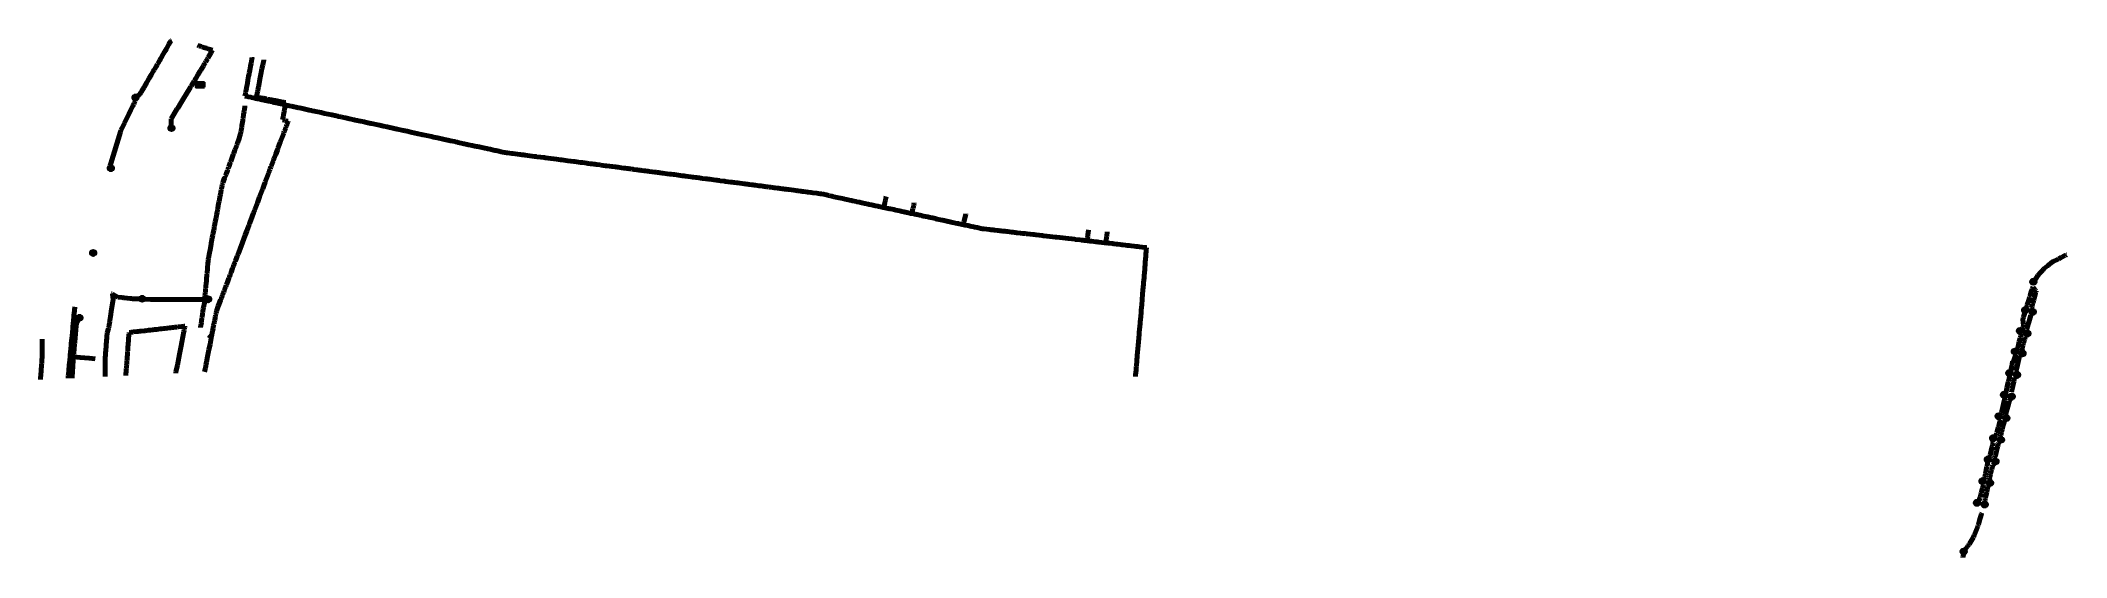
# Model space of a CAD drawing. Header units: metres. Extents: x 602525 to 604860, y 1147567 to 1148012.
# Drawn here: x 602525 to 603436, y 1147667 to 1147899 of the extents above.
import ezdxf

# ---------------------------------------------------------------- set-up
doc = ezdxf.new("R2010")
doc.units = ezdxf.units.M
doc.header["$MEASUREMENT"] = 0
doc.linetypes.add('DGN Style 5', pattern=[91.104827, 39.044926, -52.059901])
doc.linetypes.add('DGN Style 7', pattern=[260.299505, 117.134777, -52.059901, 39.044926, -52.059901])
for name, color, linetype, lineweight in [('TF_E_---_Mast-_2', 1, 'Continuous', 40), ('TF_E_---_Skab-_2', 1, 'Continuous', 40), ('TF_E_LS-_Kabl-_2', 1, 'DGN Style 7', 70), ('TF_K_RGN_Ledn-_2', 3, 'DGN Style 5', 70), ('TF_K_RGN_Ledn-_300_2', 3, 'Continuous', 70), ('TF_T_---_Kabl-_2', 5, 'DGN Style 5', 70)]:
    doc.layers.add(name, color=color, linetype=linetype, lineweight=lineweight)

# ---------------------------------------------------------------- blocks, each defined once
blk = doc.blocks.new('ELMAST')
at = {"layer": 'TF_E_---_Mast-_2', "flags": 128}
for points in [[(-1.2, 0.295071), (-1.2, 0), (-1.2, -0.295071)], [(-1.05, 0.651588), (-1.05, 0), (-1.05, -0.651588)], [(-0.9, 0.846798), (-0.9, 0), (-0.9, -0.846798)], [(-0.75, 0.982124), (-0.75, 0), (-0.75, -0.982124)], [(-0.6, 1.080309), (-0.6, 0), (-0.6, -1.080309)], [(-0.45, 1.150898), (-0.45, 0), (-0.45, -1.150898)], [(-0.3, 1.198777), (-0.3, 0), (-0.3, -1.198777)], [(-0.15, 1.226608), (-0.15, 0), (-0.15, -1.226608)], [(0, 1.235745), (0, 0), (0, -1.235745)], [(0.15, 1.226608), (0.15, 0), (0.15, -1.226608)], [(0.3, 1.198777), (0.3, 0), (0.3, -1.198777)], [(0.45, 1.150898), (0.45, 0), (0.45, -1.150898)], [(0.6, 1.080309), (0.6, 0), (0.6, -1.080309)], [(0.75, 0.982124), (0.75, 0), (0.75, -0.982124)], [(0.9, 0.846798), (0.9, 0), (0.9, -0.846798)], [(1.05, 0.651588), (1.05, 0), (1.05, -0.651588)], [(1.2, 0.295071), (1.2, 0), (1.2, -0.295071)]]:
    blk.add_lwpolyline(points, dxfattribs=at)
at = {"layer": 'TF_E_---_Mast-_2'}
blk.add_circle((0, 0), 1.235745, dxfattribs=at)
blk = doc.blocks.new('ESKAB')
at = {"layer": 'TF_E_---_Skab-_2'}
for p, q in [((-1.89878, 1.117269), (-1.89878, -1.090731)), ((1.87722, -1.090731), (1.87722, 1.117269))]:
    blk.add_line(p, q, dxfattribs=at)
at = {"layer": 'TF_E_---_Skab-_2', "flags": 128}
for points in [[(-1.81078, 1.117269), (-1.81078, 1.065811)], [(-1.66078, 1.117269), (-1.66078, 0.978099)], [(-1.51078, 1.117269), (-1.51078, 0.890388)], [(-1.36078, 1.117269), (-1.36078, 0.802676)], [(-1.21078, 1.117269), (-1.21078, 0.714964)], [(-1.06078, 1.117269), (-1.06078, 0.627252)], [(-0.91078, 1.117269), (-0.91078, 0.53954)], [(-0.76078, 1.117269), (-0.76078, 0.451828)], [(-0.61078, 1.117269), (-0.61078, 0.364116)], [(-0.46078, 1.117269), (-0.46078, 0.276404)], [(-0.31078, 1.117269), (-0.31078, 0.188693)], [(-0.16078, 1.117269), (-0.16078, 0.100981)], [(-0.01078, 1.117269), (-0.01078, 0.013269)], [(-0.01078, -1.090731), (-0.01078, 0.013269)], [(0.13922, 1.117269), (0.13922, 0.100981)], [(0.28922, 1.117269), (0.28922, 0.188693)], [(0.43922, 1.117269), (0.43922, 0.276404)], [(0.58922, 1.117269), (0.58922, 0.364116)], [(0.73922, 1.117269), (0.73922, 0.451828)], [(0.88922, 1.117269), (0.88922, 0.53954)], [(1.03922, 1.117269), (1.03922, 0.627252)], [(1.18922, 1.117269), (1.18922, 0.714964)], [(1.33922, 1.117269), (1.33922, 0.802676)], [(1.48922, 1.117269), (1.48922, 0.890388)], [(1.63922, 1.117269), (1.63922, 0.978099)], [(1.78922, 1.117269), (1.78922, 1.065811)], [(-1.81078, -1.090731), (-1.81078, -1.039273)], [(-1.66078, -1.090731), (-1.66078, -0.951562)], [(-1.51078, -1.090731), (-1.51078, -0.86385)], [(-1.36078, -1.090731), (-1.36078, -0.776138)], [(-1.21078, -1.090731), (-1.21078, -0.688426)], [(-1.06078, -1.090731), (-1.06078, -0.600714)], [(-0.91078, -1.090731), (-0.91078, -0.513002)], [(-0.76078, -1.090731), (-0.76078, -0.42529)], [(-0.61078, -1.090731), (-0.61078, -0.337579)], [(-0.46078, -1.090731), (-0.46078, -0.249867)], [(-0.31078, -1.090731), (-0.31078, -0.162155)], [(-0.16078, -1.090731), (-0.16078, -0.074443)], [(0.13922, -1.090731), (0.13922, -0.074443)], [(0.28922, -1.090731), (0.28922, -0.162155)], [(0.43922, -1.090731), (0.43922, -0.249867)], [(0.58922, -1.090731), (0.58922, -0.337579)], [(0.73922, -1.090731), (0.73922, -0.42529)], [(0.88922, -1.090731), (0.88922, -0.513002)], [(1.03922, -1.090731), (1.03922, -0.600714)], [(1.18922, -1.090731), (1.18922, -0.688426)], [(1.33922, -1.090731), (1.33922, -0.776138)], [(1.48922, -1.090731), (1.48922, -0.86385)], [(1.63922, -1.090731), (1.63922, -0.951562)], [(1.78922, -1.090731), (1.78922, -1.039273)]]:
    blk.add_lwpolyline(points, dxfattribs=at)
at = {"layer": 'TF_E_---_Skab-_2'}
for points in [[(1.87722, 1.117269), (-0.01078, 0.013269), (-1.89878, 1.117269)], [(1.87722, -1.090731), (-0.01078, 0.013269), (-1.89878, -1.090731)]]:
    blk.add_3dface(points, dxfattribs=at)

msp = doc.modelspace()

# ---------------------------------------------------------------- linework, layer by layer
at = {"layer": 'TF_E_LS-_Kabl-_2'}
for points in [[(602568.06, 1147873.34, 45.142989), (602568.43, 1147873.6, 45.12), (602568.45, 1147873.61, 45.12), (602568.47, 1147873.63, 45.12), (602569.73, 1147874.5, 45.29), (602570.09, 1147874.74, 45.28), (602570.10774, 1147874.758111, 45.283589), (602570.62, 1147875.64, 45.24), (602570.8, 1147875.95, 45.22), (602571.95, 1147877.95, 45.08), (602572.14, 1147878.27, 45.07), (602572.18, 1147878.33, 45.07), (602573.14, 1147880, 45.09), (602573.49, 1147880.6, 45.05), (602574.28, 1147881.97, 44.97), (602575.27, 1147883.68, 44.92), (602576.09, 1147885.1, 44.87), (602576.51, 1147885.81, 44.87), (602576.58, 1147885.93, 44.86), (602577.36, 1147887.28, 44.81), (602577.75, 1147887.95, 44.75), (602577.91, 1147888.23, 44.73), (602578.01, 1147888.41, 44.73), (602578.21, 1147888.76, 44.71), (602578.98, 1147890.07, 44.68), (602579.44, 1147890.87, 44.66), (602579.61, 1147891.16, 44.64), (602580.53, 1147892.77, 44.57), (602581.14, 1147893.82, 44.54), (602581.5, 1147894.43, 44.51), (602581.98, 1147895.26, 44.49), (602582.1, 1147895.47, 44.47), (602582.49, 1147896.14, 44.43), (602583.13, 1147897.25, 44.34), (602583.59, 1147898.04, 44.33), (602583.95, 1147898.66, 44.32), (602584.051114, 1147898.843452, 44.278966), (602584.38, 1147898.92, 44.25)], [(602584.17, 1147859.62, 44.872149), (602584.16, 1147859.83, 44.83), (602584.15, 1147860.22, 44.82), (602584.12, 1147861.38, 44.81), (602584.1, 1147862.26, 44.81), (602584.055728, 1147863.681948, 44.79257), (602584.57, 1147864.51, 44.77), (602586.74, 1147868.05, 44.7), (602586.87, 1147868.27, 44.69), (602587.05, 1147868.56, 44.68), (602588.59, 1147871.07, 44.61), (602589.93, 1147873.26, 44.57), (602590.7, 1147874.51, 44.53), (602592.77, 1147877.89, 44.45), (602593.01, 1147878.28, 44.45), (602593.05, 1147878.35, 44.45), (602593.26, 1147878.7, 44.45), (602594.41, 1147880.58, 44.43), (602594.519148, 1147880.747092, 44.435437), (602594.76, 1147881.15, 44.44), (602595.2, 1147881.89, 44.41), (602596.16, 1147883.51, 44.33), (602597.04, 1147884.98, 44.27), (602597.36, 1147885.52, 44.14), (602597.43, 1147885.64, 44.15), (602597.87, 1147886.38, 44.22), (602598.59, 1147887.58, 44.09), (602598.66, 1147887.71, 44.07), (602598.95, 1147888.19, 44.05), (602599.1, 1147888.45, 44.04), (602599.23, 1147888.67, 44.06), (602599.48, 1147889.09, 44.04), (602599.74, 1147889.52, 43.99), (602600.08, 1147890.1, 44), (602600.45, 1147890.72, 43.94), (602600.54, 1147890.87, 43.94), (602600.76, 1147891.24, 44.05), (602602.09, 1147893.47, 43.91), (602602.1, 1147893.49, 43.91), (602602.11, 1147893.51, 43.91), (602602.12, 1147893.52, 43.91), (602602.158706, 1147893.58908, 43.903245), (602602.755936, 1147894.544314, 43.837716), (602602.04, 1147894.76, 43.82), (602601.66, 1147894.88, 43.77), (602601.02, 1147895.08, 43.72), (602599.94, 1147895.42, 11.26), (602598.611613, 1147895.826958, 37.854266)], [(602598.61, 1147895.83, 37.843725), (602598.29, 1147895.95, 43.95), (602598.07, 1147896.02, 43.97), (602597.74, 1147896.14, 43.95), (602597.53, 1147896.22, 43.9), (602596.64, 1147896.54, 43.87), (602596.5, 1147896.6, 43.87), (602595.96, 1147896.79, 43.88)], [(602556.81, 1147840.85, 39.550443), (602556.694624, 1147842.688377, 39.67382), (602557, 1147843.7, 39.75), (602561.35, 1147857.92, 44.97), (602561.553676, 1147858.572367, 45.120129), (602562.06, 1147859.62, 45.36), (602562.08, 1147859.65, 45.37), (602562.11, 1147859.73, 45.36), (602562.39, 1147860.29, 45.52), (602563.1, 1147861.75, 45.41), (602563.11, 1147861.76, 45.41), (602563.12, 1147861.78, 45.41), (602563.21, 1147861.97, 45.41), (602565.11, 1147865.87, 45.35), (602566.04, 1147867.76, 45.31), (602566.92, 1147869.56, 45.21), (602567.31, 1147870.37, 45.18), (602567.48, 1147870.71, 45.18), (602567.78, 1147871.32, 45.17), (602567.944504, 1147871.658316, 45.251036), (602567.95, 1147871.86, 45.27), (602567.96, 1147872, 45.25), (602567.98, 1147872.22, 45.24), (602568.02, 1147872.81, 45.13), (602568.03, 1147872.88, 45.13), (602568.05, 1147873.23, 45.14), (602568.063708, 1147873.335611, 45.14274)], [(603436.09, 1147802.61, 29.733733), (603436.03, 1147802.58, 33.47), (603436.01, 1147802.57, 44.12), (603436, 1147802.57, 44.14), (603435.86, 1147802.5, 44.14), (603435.73, 1147802.43, 44.13), (603435.61, 1147802.37, 44.14), (603435.49, 1147802.31, 44.15), (603435.41, 1147802.27, 44.12), (603434.008024, 1147801.581831, 44.228034), (603433.89, 1147801.52, 44.24), (603432.63, 1147800.85, 44.31), (603432.56, 1147800.81, 44.32), (603432.36, 1147800.71, 44.33), (603432.05, 1147800.54, 44.35), (603430.17, 1147799.54, 44.41), (603429.338455, 1147799.099312, 44.416334), (603427.95, 1147797.96, 44.42), (603427.52, 1147797.61, 44.52), (603426.13, 1147796.46, 44.52), (603426.10689, 1147796.447011, 44.52599), (603425.94, 1147796.26, 44.54), (603425.78, 1147796.09, 44.55), (603425.48, 1147795.75, 44.58), (603424.3, 1147794.44, 44.67), (603423.257426, 1147793.276301, 44.687601), (603423.24, 1147793.25, 44.69), (603422.53, 1147792.17, 44.67), (603422.2, 1147791.67, 44.69), (603422, 1147791.36, 44.7), (603421.545153, 1147790.669872, 44.719271), (603421.165701, 1147790.488832, 44.735085)], [(602554.42, 1147747.98, 46.51), (602554.42, 1147748.04, 46.5), (602554.43, 1147748.51, 46.52), (602554.44, 1147749.61, 46.52), (602554.44, 1147750.31, 46.51), (602554.45, 1147750.55, 46.5), (602554.46, 1147752.1, 46.46), (602554.46, 1147752.32, 46.46), (602554.48, 1147753.61, 46.46), (602554.48, 1147754.15, 46.44), (602554.48, 1147754.63, 46.47), (602554.50174, 1147756.196512, 46.379149), (602554.52, 1147756.5, 46.36), (602554.59, 1147757.52, 46.34), (602554.62, 1147757.92, 46.34), (602554.64, 1147758.1, 46.34), (602554.78, 1147760.12, 46.31), (602554.86, 1147761.23, 46.3), (602554.92, 1147762, 46.29), (602554.95, 1147762.42, 46.28), (602555.02, 1147763.42, 46.26), (602555.03, 1147763.57, 46.25), (602555.17, 1147765.61, 46.31), (602555.2, 1147765.91, 46.31), (602555.2, 1147765.95, 46.3), (602555.21, 1147766.15, 46.31), (602555.281566, 1147767.071164, 46.286822), (602555.35, 1147767.34, 46.28), (602555.4, 1147767.53, 46.28), (602555.92, 1147769.52, 46.24), (602555.98, 1147769.78, 46.24), (602556.05, 1147770.03, 46.23), (602556.21, 1147770.65, 46.2), (602556.298437, 1147770.993823, 46.179071), (602556.45, 1147771.98, 46.14), (602556.55, 1147772.66, 46.07), (602556.61, 1147773.07, 46.08), (602556.89, 1147774.94, 46.05), (602557.36, 1147778.13, 46), (602557.89, 1147781.64, 46.02), (602558.01, 1147782.49, 46.04), (602558.031649, 1147782.600554, 46.046726), (602557.73, 1147784.89, 46.16), (602557.71, 1147785.05, 46.17), (602557.708234, 1147785.060159, 46.170918)], [(602557.36, 1147785.13, 46.174662), (602557.38, 1147785.12, 46.18), (602557.59, 1147785, 46.17), (602557.74, 1147784.92, 46.16), (602560.086462, 1147783.64043, 46.043241), (602562.23, 1147783.36, 45.98), (602562.71, 1147783.3, 45.95), (602562.72, 1147783.3, 45.95), (602562.86, 1147783.28, 45.95), (602563, 1147783.26, 45.95), (602565.666326, 1147782.912268, 45.826423), (602566.09, 1147782.9, 45.81), (602566.31, 1147782.9, 45.81), (602566.41, 1147782.9, 45.83), (602566.61, 1147782.89, 45.82), (602567.32, 1147782.88, 45.82), (602567.56, 1147782.87, 45.79), (602568, 1147782.87, 45.79), (602568.05, 1147782.86, 45.79), (602568.36, 1147782.86, 45.78), (602569.901597, 1147782.827965, 45.730609), (602570.96, 1147783.22, 45.76), (602571.124538, 1147783.275367, 45.758273)], [(602601.02, 1147783.07, 44.723279), (602599.84, 1147782.67, 44.74), (602599.189511, 1147782.445399, 44.701411), (602598.37, 1147782.45, 44.71), (602598.19, 1147782.45, 44.72), (602597.8, 1147782.45, 44.72), (602594.91, 1147782.46, 44.92), (602593.6, 1147782.47, 44.89), (602593.2, 1147782.47, 44.92), (602592.22, 1147782.47, 44.96), (602591.18, 1147782.47, 44.99), (602590.88, 1147782.47, 44.98), (602590.14, 1147782.48, 45.01), (602588.08, 1147782.48, 45.1), (602587.68, 1147782.48, 45.07), (602587.21, 1147782.48, 45.1), (602586.9, 1147782.48, 45.13), (602584.16, 1147782.49, 45.21), (602583.46, 1147782.49, 45.25), (602583.23, 1147782.49, 45.24), (602582.26, 1147782.5, 45.28), (602581.42, 1147782.5, 45.28), (602580.68, 1147782.5, 45.28), (602578.09, 1147782.51, 45.42), (602578.07, 1147782.51, 45.42), (602577.638453, 1147782.512351, 45.440883), (602576.64, 1147782.54, 45.49), (602575.89, 1147782.56, 45.54), (602575.6, 1147782.57, 45.53), (602575.55, 1147782.57, 45.53), (602574.76, 1147782.59, 45.52), (602572.479679, 1147782.660313, 45.625811), (602572.22, 1147782.78, 45.65), (602571.088258, 1147783.276602, 45.759961)], [(603420.98, 1147788.27, 44.743494), (603420.73, 1147787.45, 44.75), (603420.63, 1147787.11, 44.77), (603420.26, 1147785.93, 44.79), (603419.75, 1147784.26, 44.81), (603419.71, 1147784.11, 44.77), (603419.65, 1147783.91, 44.8), (603419.55, 1147783.61, 44.74), (603419.45, 1147783.28, 44.57), (603419, 1147781.79, 43.85), (603418.48, 1147780.1, 42.75), (603418.43, 1147779.94, 42.66), (603418.4, 1147779.85, 42.57), (603418.17, 1147779.09, 42.05), (603418.14, 1147779, 41.99), (603418.13, 1147778.96, 41.96), (603417.62, 1147777.31, 40.72), (603416.97, 1147775.15, 39.32), (603416.83, 1147774.71, 39.05), (603416.8, 1147774.62, 38.96), (603416.66, 1147774.15, 38.73), (603416.609683, 1147773.987142, 38.722)], [(603420.97, 1147788.09, 44.743965), (603422.04, 1147786.75, 44.7), (603422.11, 1147786.66, 44.7), (603422.27, 1147786.47, 44.7), (603422.449973, 1147786.243764, 44.703433), (603422.39, 1147786, 44.69), (603422.28, 1147785.6, 44.73), (603422.21, 1147785.38, 44.73), (603421.7, 1147783.51, 44.79), (603421.58, 1147783.09, 44.68), (603421.38, 1147782.33, 44.03), (603421.06, 1147781.18, 43.47), (603420.85, 1147780.39, 42.96), (603420.62, 1147779.58, 42.49), (603420.49, 1147779.09, 42.04), (603420.39, 1147778.73, 41.79), (603420.357437, 1147778.624777, 41.729775), (603420.66, 1147777.74, 41.2), (603420.86, 1147777.13, 40.74), (603420.933201, 1147776.933001, 40.60068)], [(602539.6, 1147747.23, 46.73), (602539.61, 1147747.31, 46.75), (602539.61, 1147747.41, 46.75), (602539.62, 1147747.64, 46.73), (602539.9, 1147752.63, 46.75), (602539.92, 1147753.05, 46.75), (602540.033896, 1147754.953012, 46.749454), (602540.16, 1147756.39, 46.75), (602540.19, 1147756.71, 46.75), (602540.26, 1147757.44, 46.75), (602540.3, 1147757.91, 46.76), (602540.39, 1147758.9, 46.71), (602540.51, 1147760.26, 46.71), (602540.72, 1147762.49, 46.74), (602540.77, 1147763.07, 46.77), (602540.82, 1147763.61, 46.76), (602541.14, 1147767.15, 46.67), (602541.29, 1147768.83, 46.68), (602541.32, 1147769.1, 46.69), (602541.47, 1147770.72, 46.68), (602541.53532, 1147771.517375, 46.676467), (602542.6, 1147773.72, 46.6), (602542.71, 1147773.95, 46.61), (602542.887887, 1147774.317787, 46.571785)], [(603416.42, 1147773.81, 38.714265), (603416.53, 1147773.01, 38.67), (603416.54, 1147772.97, 38.67), (603416.55, 1147772.89, 38.68), (603416.59, 1147772.59, 38.72), (603416.66, 1147772.11, 38.66), (603416.803058, 1147771.099155, 38.699634), (603416.59, 1147770.28, 38.72), (603416.52, 1147770.01, 38.71), (603416.01, 1147768.04, 38.85), (603415.83, 1147767.34, 38.84), (603415.82, 1147767.28, 38.84), (603415.81, 1147767.25, 38.83), (603415.59, 1147766.39, 38.7), (603415.39, 1147765.61, 38.24), (603415.37, 1147765.55, 38.21), (603415.3, 1147765.27, 37.99), (603415.28, 1147765.19, 38.04), (603414.89, 1147763.66, 38.92), (603414.87, 1147763.57, 38.95), (603414.71, 1147762.96, 38.96), (603414.67, 1147762.82, 39.03), (603414.16, 1147760.82, 40.06), (603414, 1147760.19, 40.1), (603413.73773, 1147759.184191, 40.114656), (603413.47, 1147758.34, 40.13), (603413.37, 1147758.02, 40.12), (603413.29, 1147757.76, 40.14), (603412.163184, 1147754.192965, 40.20914)], [(603420.93, 1147776.93, 40.598316), (603420.71, 1147776.6, 40.34), (603420.061678, 1147775.63675, 39.711716), (603420.03, 1147775.55, 39.65), (603419.73, 1147774.44, 39.03), (603419.46, 1147773.45, 38.8), (603419.27, 1147772.76, 38.67), (603419.02, 1147771.81, 38.73), (603418.64, 1147770.45, 38.77), (603418.3, 1147769.18, 38.72), (603418.2915, 1147769.148596, 38.722221), (603418.41, 1147768.09, 38.79), (603418.44, 1147767.78, 38.78), (603418.497734, 1147767.22555, 38.811863)], [(603418.5, 1147767.23, 38.811554), (603418.26, 1147766.83, 38.84), (603418.03, 1147766.45, 38.74), (603417.81, 1147766.08, 38.68), (603417.58, 1147765.7, 38.45), (603417.547577, 1147765.646688, 38.426853), (603417.39, 1147765.07, 38.16), (603417.35, 1147764.91, 38.03), (603417.16, 1147764.25, 38.49), (603416.93, 1147763.42, 38.98), (603416.77, 1147762.85, 39.15), (603416.68, 1147762.52, 39.16), (603416.51, 1147761.89, 39.47), (603416.21, 1147760.83, 40.01), (603416.135459, 1147760.556864, 40.029574), (603416.27, 1147759.14, 40.11), (603416.33, 1147758.39, 40.12), (603416.338814, 1147758.297971, 40.121644)], [(603416.34, 1147758.3, 40.12167), (603414.992543, 1147757.171721, 40.108859), (603414.96, 1147757.03, 40.11), (603414.68, 1147755.83, 40.15), (603414.07, 1147753.21, 40.21), (603413.45, 1147750.56, 40.29), (603413.411948, 1147750.373331, 40.289824), (603413.85, 1147748.79, 40.32), (603413.895862, 1147748.616336, 40.297178)], [(603411.87, 1147754.74, 40.202765), (603411.65, 1147753.23, 40.23), (603411.54657, 1147752.588396, 40.250115), (603411.53, 1147752.5, 40.25), (603410.8, 1147749.2, 40.32), (603410.55, 1147748.1, 40.17), (603410.49, 1147747.83, 40.14), (603410.02, 1147745.71, 39.95), (603409.93, 1147745.3, 39.97), (603409.34, 1147742.65, 40.05), (603408.47, 1147738.72, 40.22), (603408.33, 1147738.11, 40.25), (603408.17, 1147737.36, 40.27), (603407, 1147732.12, 40.42), (603406.88, 1147731.57, 40.43), (603406.82, 1147731.27, 40.43), (603406.709911, 1147730.799495, 40.42927), (603405.629938, 1147730.070124, 40.420639)], [(603413.9, 1147748.62, 40.297751), (603413.7, 1147748.41, 40.27), (603412.79266, 1147747.471861, 40.145159), (603412.63, 1147746.76, 40.07), (603412.37, 1147745.6, 39.97), (603411.95, 1147743.68, 40.02), (603411.64, 1147742.31, 40.06), (603411.320759, 1147740.871027, 40.1276)], [(603411.45, 1147738.91, 40.217207), (603411.02, 1147738.08, 40.26), (603410.351482, 1147736.772665, 40.289492), (603410.01, 1147735.49, 40.32), (603409.17, 1147732.36, 40.41), (603408.7, 1147730.61, 40.45), (603408.69408, 1147730.582684, 40.454006), (603409.036163, 1147729.224806, 40.455565)], [(603405.63, 1147730.07, 40.42064), (603406.510371, 1147728.639707, 40.432444), (603406.3, 1147727.92, 40.43), (603406.18, 1147727.53, 40.4), (603405.61, 1147725.59, 40.35), (603405.5, 1147725.22, 40.35), (603405.44, 1147725.01, 40.26), (603404.88, 1147723.15, 39.8), (603404.74, 1147722.65, 39.66), (603404.69, 1147722.5, 39.58), (603404.68, 1147722.48, 39.56), (603404.44, 1147721.64, 39.07), (603404.271943, 1147721.084435, 38.709809), (603403.92, 1147720.82, 38.53), (603403.75, 1147720.69, 38.46), (603403.6, 1147720.58, 38.24), (603403.59, 1147720.57, 38.23), (603403.57, 1147720.55, 38.23), (603403.136462, 1147720.22696, 38.067811)], [(603409.04, 1147729.22, 40.455608), (603409.01, 1147729.18, 40.46), (603408.296163, 1147728.176948, 40.450646), (603408.24, 1147727.96, 40.45), (603407.96, 1147726.96, 40.38), (603407.7, 1147726, 40.35), (603407.37, 1147724.81, 40.33), (603407.18, 1147724.12, 40.07), (603406.91, 1147723.14, 39.82), (603406.84, 1147722.89, 39.75), (603406.55, 1147721.85, 39.25), (603406.51, 1147721.69, 39.08), (603406.38, 1147721.23, 38.81), (603406.292657, 1147720.890798, 38.588673), (603406.34, 1147720.66, 38.44), (603406.43, 1147720.31, 38.26), (603406.51, 1147719.93, 37.99), (603406.62324, 1147719.480034, 37.611592)], [(603402.31, 1147720.48, 38.206825), (603402.4, 1147720.21, 38.07), (603402.61, 1147719.59, 37.63), (603402.67, 1147719.41, 37.51), (603402.73, 1147719.24, 37.36), (603402.74, 1147719.2, 37.35), (603402.98, 1147718.5, 37.36), (603403.01, 1147718.42, 37.36), (603403.01, 1147718.4, 37.36), (603403.125167, 1147718.049416, 37.37432), (603402.89, 1147717.02, 37.43), (603402.83, 1147716.79, 37.43), (603402.74, 1147716.38, 37.41), (603401.83, 1147712.53, 37.46), (603401.73, 1147712.09, 37.8), (603401.73, 1147712.08, 37.8), (603401.73, 1147712.07, 37.8), (603401.615269, 1147711.606206, 38.02486), (603401.56, 1147711.54, 38.06), (603401.28, 1147711.22, 38.25), (603400.96, 1147710.83, 38.45), (603400.750979, 1147710.588885, 38.490738)], [(603406.62, 1147719.48, 37.611477), (603406.59, 1147719.44, 37.58), (603406.41, 1147719.22, 37.43), (603405.475913, 1147718.098019, 37.379031), (603405.34, 1147717.51, 37.35), (603405.16, 1147716.72, 37.39), (603404.67, 1147714.59, 37.4), (603404.61, 1147714.37, 37.38), (603404.13, 1147712.28, 37.41), (603404.07, 1147712.04, 37.6), (603404, 1147711.74, 37.6), (603403.95, 1147711.51, 37.65), (603403.895323, 1147711.299729, 37.834908), (603403.9, 1147711.29, 37.84), (603404.03, 1147710.61, 38.13), (603404.190056, 1147709.756879, 38.282632)], [(603400.74, 1147710.59, 38.491731), (603400.68, 1147709.8, 38.58), (603400.63, 1147709.19, 38.62), (603400.586813, 1147708.680694, 38.653293), (603400.42, 1147707.86, 38.71), (603400.41, 1147707.77, 38.71), (603400.35, 1147707.48, 38.66), (603400.05, 1147706, 38.49), (603400.03, 1147705.92, 38.49), (603399.84, 1147704.96, 38.56), (603399.83, 1147704.91, 38.56), (603399.81, 1147704.84, 38.55), (603399.72, 1147704.37, 38.47), (603399.71, 1147704.33, 38.45), (603399.66, 1147704.11, 38.39), (603399.53, 1147703.44, 38.16), (603399.42, 1147702.88, 37.78), (603399.34, 1147702.49, 37.57), (603399.226754, 1147701.972455, 37.286126), (603399.01, 1147701.71, 37.08), (603398.71, 1147701.34, 36.93), (603398.51, 1147701.11, 36.9), (603398.333664, 1147700.889922, 36.895152)], [(603395.9, 1147691.13, 41.307696), (603396.54, 1147691.75, 40.78), (603396.848742, 1147692.05777, 40.555602), (603396.88, 1147692.16, 40.49), (603397.2, 1147693.38, 39.61), (603397.23, 1147693.48, 39.53), (603397.36, 1147693.96, 39.35), (603397.38, 1147694.04, 39.32), (603397.73, 1147695.35, 39.27), (603397.76, 1147695.47, 39.26), (603398.1, 1147696.74, 38.54), (603398.33, 1147697.57, 37.99), (603398.37, 1147697.73, 37.9), (603398.745716, 1147699.145378, 37.109551), (603398.69, 1147699.39, 36.98), (603398.69, 1147699.42, 36.96), (603398.64, 1147699.62, 36.94), (603398.57, 1147699.91, 36.95), (603398.45, 1147700.38, 36.87), (603398.333664, 1147700.889922, 36.895152)], [(603403.8, 1147708.88, 38.435542), (603403.15, 1147708.2, 38.52), (603402.95783, 1147708.007236, 38.551489), (603402.73, 1147707.14, 38.65), (603402.46, 1147706.07, 38.53), (603402.29, 1147705.43, 38.46), (603402.15, 1147704.91, 38.48), (603402, 1147704.33, 38.52), (603401.92, 1147704.02, 38.46), (603401.75, 1147703.35, 38.21), (603401.58, 1147702.68, 38.1), (603401.529773, 1147702.514528, 37.969336), (603401.54, 1147702.39, 37.89), (603401.64, 1147701.26, 37.32), (603401.67, 1147700.97, 37.13), (603401.72, 1147700.42, 36.93), (603401.747151, 1147700.07384, 36.979645)], [(603399.32, 1147690.39, 41.214417), (603399.354768, 1147691.95862, 40.26346), (603399.36, 1147691.99, 40.25), (603399.48, 1147692.53, 39.86), (603399.58, 1147692.96, 39.52), (603399.62, 1147693.17, 39.44), (603399.71, 1147693.53, 39.33), (603399.84, 1147694.13, 39.3), (603400.09, 1147695.26, 39.19), (603400.23, 1147695.87, 38.85), (603400.33, 1147696.28, 38.58), (603400.58, 1147697.4, 37.93), (603400.78, 1147698.28, 37.44), (603400.878186, 1147698.743561, 37.145115), (603400.97, 1147698.87, 37.06), (603401.2, 1147699.24, 37.01), (603401.46, 1147699.63, 37.05), (603401.747151, 1147700.07384, 36.979645)], [(603389.85, 1147669.23, 44.49338), (603391.55, 1147671.49, 44.59), (603391.79, 1147671.82, 44.6), (603392.15, 1147672.28, 44.62), (603392.365508, 1147672.576886, 44.620431), (603392.44, 1147672.71, 44.62), (603394.239071, 1147675.731366, 44.7354), (603394.57, 1147676.54, 44.76), (603394.83, 1147677.17, 44.78), (603395.44, 1147678.69, 44.82), (603396.176609, 1147680.497768, 44.818714), (603396.23, 1147680.66, 44.82), (603396.3, 1147680.9, 44.83), (603396.47, 1147681.45, 44.84), (603397.19, 1147683.85, 44.96), (603397.6, 1147685.19, 44.82), (603397.78, 1147685.8, 44.5), (603397.88, 1147686.12, 44.39), (603397.94, 1147686.33, 44.22), (603398.03279, 1147686.612533, 43.977823)], [(603389.46, 1147666.57, 44.38), (603389.48, 1147666.65, 44.38), (603389.66, 1147667.33, 44.43), (603389.96, 1147668.53, 44.46), (603390.095945, 1147669.060881, 44.48343), (603389.852388, 1147669.22864, 44.493296)]]:
    msp.add_polyline3d(points, dxfattribs=at)
at = {"layer": 'TF_K_RGN_Ledn-_2'}
for points in [[(602905.52, 1147828.75, 39.828821), (602905.41, 1147828.21, 39.72), (602905.38, 1147828.1, 39.68), (602905.32, 1147827.83, 39.58), (602905.3, 1147827.7, 39.53), (602905.27, 1147827.6, 39.48), (602905.2, 1147827.24, 39.22), (602905.11, 1147826.82, 39.13), (602905.02, 1147826.38, 39.08), (602904.98, 1147826.23, 38.99), (602904.89, 1147825.79, 38.97), (602904.65, 1147824.64, 39.03), (602904.480436, 1147823.864559, 39.059043)], [(602918.14, 1147826.04, 39.584704), (602918.1, 1147825.84, 39.53), (602917.96, 1147825.21, 39.19), (602917.92, 1147825, 39.01), (602917.79, 1147824.44, 39.09), (602917.75, 1147824.25, 39.07), (602917.6, 1147823.55, 38.95), (602917.58, 1147823.45, 38.95), (602917.4, 1147822.64, 38.88), (602917.38, 1147822.53, 38.88), (602917.37, 1147822.49, 38.89), (602917.16, 1147821.51, 39.04), (602917.082699, 1147821.14422, 39.017839)], [(602941.31, 1147821.05, 38.822754), (602941.3, 1147821.02, 38.82), (602941.28, 1147820.91, 38.82), (602941.27, 1147820.85, 38.82), (602940.5, 1147817.32, 38.82), (602940.41, 1147816.87, 38.85), (602940.253462, 1147816.154298, 38.930712)], [(602996.45, 1147813.9, 38.84829), (602996.29, 1147812.49, 38.76), (602996.2, 1147811.75, 38.82), (602996.18, 1147811.55, 38.82), (602996.15, 1147811.29, 38.83), (602996.1, 1147810.83, 38.76), (602996.05, 1147810.42, 38.78), (602996.04, 1147810.34, 38.79), (602996.03, 1147810.23, 38.8), (602995.98, 1147809.78, 38.76), (602995.881123, 1147808.929478, 38.680703)], [(603004.9, 1147812.93, 38.800976), (603004.8, 1147812.03, 38.75), (603004.78, 1147811.85, 38.77), (603004.7, 1147811.16, 38.9), (603004.63, 1147810.57, 38.83), (603004.46, 1147809.11, 38.66), (603004.4, 1147808.6, 38.77), (603004.39, 1147808.48, 38.76), (603004.329556, 1147807.964725, 38.710836)], [(602540.78, 1147779.17, 45.792653), (602540.63, 1147777.54, 45.82), (602540.5, 1147776.17, 45.91), (602540.43, 1147775.5, 45.93), (602540.34, 1147774.46, 45.94), (602539.93, 1147770.18, 45.96), (602539.9, 1147769.86, 45.96), (602539.85, 1147769.32, 45.97), (602539.7, 1147767.74, 46.01), (602539.55, 1147766.14, 45.99), (602539.43, 1147764.82, 46.03), (602539.36, 1147764.15, 46.04), (602539.21, 1147762.51, 46.02), (602539.19, 1147762.31, 46.02), (602538.98, 1147760.01, 46.01), (602538.9, 1147759.21, 46), (602538.71, 1147757.25, 45.98), (602538.51, 1147755.08, 46), (602538.31, 1147752.97, 46), (602537.91, 1147748.7, 45.97), (602537.86, 1147748.14, 45.97), (602537.83, 1147747.88, 45.95), (602537.77, 1147747.27, 45.94), (602537.77, 1147747.25, 45.94), (602537.77, 1147747.23, 45.93)], [(602526.13, 1147764.69, 46.095811), (602526.13, 1147763.95, 46.1), (602526.12, 1147763.12, 46.1), (602526.1, 1147758.95, 46.23), (602526.1, 1147758.73, 46.24), (602526.1, 1147758.69, 46.23), (602526.1, 1147758.61, 46.23), (602526.1, 1147757.83, 46.23), (602526.090453, 1147756.451319, 46.248361)], [(602563.74, 1147748.35, 42.91), (602563.75, 1147748.47, 42.87), (602563.77, 1147748.76, 42.81), (602563.81, 1147749.19, 42.74), (602563.87, 1147749.99, 42.71), (602563.87, 1147750.03, 42.71), (602563.88, 1147750.2, 42.71), (602563.92, 1147750.75, 42.73), (602563.94, 1147751.02, 42.83), (602563.95, 1147751.07, 42.85), (602563.95, 1147751.14, 42.85), (602563.99, 1147751.65, 42.79), (602564.06, 1147752.62, 42.94), (602564.08, 1147752.76, 42.95), (602564.09, 1147752.9, 42.94), (602564.13, 1147753.46, 42.9), (602564.15, 1147753.76, 43), (602564.17, 1147754.02, 43.02), (602564.18, 1147754.22, 43), (602564.21, 1147754.5, 43.03), (602564.24, 1147754.94, 42.97), (602564.28, 1147755.47, 43), (602564.31, 1147755.88, 43.06), (602564.32, 1147755.99, 43.07), (602564.33, 1147756.16, 43.03), (602564.37, 1147756.72, 42.91), (602564.44, 1147757.66, 42.89), (602564.46, 1147757.86, 42.91), (602564.55, 1147759.09, 42.96), (602564.58, 1147759.49, 42.98), (602564.59, 1147759.54, 42.99), (602564.59, 1147759.65, 43.02), (602564.64, 1147760.27, 43.15), (602564.7, 1147761.09, 43.17), (602564.79, 1147762.22, 43.11), (602564.83, 1147762.83, 43.1), (602564.9, 1147763.75, 43.25), (602564.91, 1147763.91, 43.26), (602564.92, 1147763.98, 43.27), (602564.97, 1147764.59, 43.3), (602565.13, 1147766.83, 43.34), (602565.14, 1147766.92, 43.34), (602565.14, 1147766.97, 43.35), (602565.17, 1147767.24, 43.34), (602565.195821, 1147767.704109, 43.568436)], [(602565.2, 1147767.7, 43.566072), (602565.43, 1147767.73, 43.56), (602565.56, 1147767.74, 43.58), (602566.15, 1147767.81, 43.46), (602566.56, 1147767.85, 43.38), (602566.87, 1147767.89, 43.3), (602566.98, 1147767.9, 43.25), (602567.13, 1147767.92, 43.23), (602568.77, 1147768.1, 43.05), (602569.31, 1147768.16, 43.09), (602570.02, 1147768.24, 43.2), (602570.4, 1147768.29, 43.15), (602570.53, 1147768.3, 43.06), (602572.08, 1147768.48, 42.7), (602572.31, 1147768.5, 42.63), (602572.4, 1147768.51, 42.63), (602572.41, 1147768.51, 42.64), (602573.09, 1147768.59, 42.76), (602573.19, 1147768.6, 42.8), (602573.93, 1147768.68, 42.71), (602574.78, 1147768.78, 42.72), (602575.86, 1147768.9, 42.78), (602576.48, 1147768.97, 42.7), (602576.86, 1147769.02, 42.71), (602577.05, 1147769.04, 42.64), (602577.57, 1147769.1, 42.67), (602577.63, 1147769.1, 42.69), (602577.68, 1147769.11, 42.7), (602579.16, 1147769.28, 42.86), (602579.28, 1147769.29, 42.86), (602579.65, 1147769.33, 42.87), (602579.77, 1147769.34, 42.83), (602579.99, 1147769.37, 42.66), (602580.84, 1147769.46, 42.62), (602581.12, 1147769.5, 42.63), (602581.27, 1147769.51, 42.65), (602581.33, 1147769.52, 42.64), (602581.57, 1147769.55, 42.64), (602582.1, 1147769.61, 42.54), (602582.2, 1147769.62, 42.49), (602582.5, 1147769.65, 42.54), (602582.64, 1147769.67, 42.54), (602583.25, 1147769.74, 42.38), (602583.91, 1147769.81, 42.52), (602583.97, 1147769.82, 42.52), (602583.99, 1147769.82, 42.51), (602584.49, 1147769.88, 42.56), (602584.98, 1147769.93, 42.48), (602585.04, 1147769.94, 42.47), (602585.32, 1147769.97, 42.47), (602585.73, 1147770.02, 42.41), (602586.07, 1147770.05, 42.4), (602586.75, 1147770.13, 42.32), (602586.82, 1147770.14, 42.29), (602586.88, 1147770.15, 42.3), (602587.08, 1147770.17, 42.21), (602587.33, 1147770.2, 42.26), (602588.94, 1147770.38, 42.29), (602589.39, 1147770.43, 42.22), (602589.99, 1147770.5, 42.31), (602590.08, 1147770.51, 42.33), (602590.277287, 1147770.534747, 42.30847)], [(602586.16, 1147749.36, 41.97), (602586.17, 1147749.39, 41.96), (602586.28, 1147749.96, 41.95), (602586.89, 1147753.07, 41.91), (602587.19, 1147754.65, 41.88), (602587.83, 1147757.91, 41.83), (602588.57, 1147761.71, 41.79), (602588.89, 1147763.38, 41.76), (602589.81, 1147768.1, 41.72), (602589.91, 1147768.65, 41.7), (602590, 1147769.1, 41.69), (602590.05, 1147769.33, 41.72), (602590.09, 1147769.56, 41.81), (602590.09, 1147769.57, 41.81), (602590.1, 1147769.6, 41.83), (602590.22, 1147770.21, 42.25), (602590.23, 1147770.28, 42.28), (602590.26, 1147770.42, 42.29), (602590.277287, 1147770.534747, 42.30847)], [(602600.95, 1147766.49, 41.507536), (602601.78, 1147765.68, 41.47), (602601.87, 1147765.59, 41.47), (602602.02, 1147765.45, 41.48), (602602.102452, 1147765.373227, 41.481258)], [(602526.09, 1147756.45, 46.248344), (602526.02, 1147755.48, 46.26), (602525.94, 1147754.4, 46.27), (602525.91, 1147753.93, 46.23), (602525.88, 1147753.44, 46.3), (602525.87, 1147753.38, 46.3), (602525.82, 1147752.65, 46.31), (602525.7, 1147750.94, 46.33), (602525.68, 1147750.59, 46.33), (602525.64, 1147750.03, 46.34), (602525.57, 1147749.05, 46.33), (602525.53, 1147748.53, 46.32), (602525.44, 1147747.32, 46.34), (602525.44, 1147747.21, 46.34), (602525.39, 1147746.58, 46.27)], [(602549.96, 1147755.84, 45.622499), (602547.28, 1147756.09, 45.64), (602543.22, 1147756.47, 45.8), (602541.64, 1147756.62, 45.85), (602540.55, 1147756.72, 45.99), (602540.5, 1147756.73, 46), (602540.42, 1147756.74, 46), (602540.03, 1147756.77, 45.99), (602538.682725, 1147756.899542, 45.98159)]]:
    msp.add_polyline3d(points, dxfattribs=at)
at = {"layer": 'TF_K_RGN_Ledn-_300_2'}
for points in [[(602620.5, 1147891.36, 40.7), (602620.48, 1147891.23, 40.69), (602620.36, 1147890.59, 40.67), (602620.01, 1147888.69, 40.65), (602619.78, 1147887.44, 40.64), (602619.41, 1147885.42, 40.65), (602619.22, 1147884.39, 40.64), (602619.12, 1147883.85, 40.7), (602618.93, 1147882.83, 40.67), (602618.62, 1147881.15, 40.66), (602618.36, 1147879.74, 40.67), (602617.98, 1147877.67, 40.83), (602617.95, 1147877.53, 40.84), (602617.94, 1147877.5, 40.85), (602617.91, 1147877.29, 40.89), (602617.8, 1147876.72, 41.01), (602617.75, 1147876.47, 41.02), (602617.63, 1147875.82, 41.02), (602617.58, 1147875.51, 41.03), (602617.51, 1147875.14, 41.04), (602617.47, 1147874.93, 41.05), (602617.35, 1147874.3, 41.13), (602617.287082, 1147873.957581, 41.170191)], [(602617.29, 1147873.96, 41.169146), (602618.39, 1147873.72, 40.84), (602618.63, 1147873.67, 40.8), (602618.73, 1147873.65, 40.8), (602618.91, 1147873.61, 40.82), (602619.87, 1147873.4, 40.9), (602620.28, 1147873.31, 40.85), (602620.99, 1147873.16, 40.78), (602621.18, 1147873.12, 40.77), (602622.24, 1147872.88, 40.77), (602622.84, 1147872.75, 40.82), (602623.32, 1147872.65, 40.83), (602623.96, 1147872.51, 40.82), (602624.87, 1147872.31, 40.83), (602625.31, 1147872.22, 40.77), (602626.36, 1147871.99, 40.72), (602627.12, 1147871.82, 40.67), (602627.38, 1147871.77, 40.68), (602627.8, 1147871.68, 40.64), (602629.52, 1147871.3, 40.59), (602629.81, 1147871.24, 40.57), (602630.48, 1147871.09, 40.6), (602633.24, 1147870.49, 40.51), (602634.34, 1147870.25, 40.48), (602634.82, 1147870.15, 40.49), (602635.14, 1147870.08, 40.47), (602635.38, 1147870.03, 40.48), (602635.88, 1147869.92, 40.45), (602636.58, 1147869.77, 40.43), (602637.87, 1147869.49, 40.43), (602638.25, 1147869.4, 40.47), (602641.43, 1147868.71, 40.39), (602641.66, 1147868.66, 40.37), (602641.84, 1147868.62, 40.37), (602641.88, 1147868.61, 40.36), (602643.16, 1147868.34, 40.31), (602646.15, 1147867.69, 40.16), (602647.07, 1147867.49, 40.16), (602647.35, 1147867.43, 40.16), (602647.55, 1147867.38, 40.15), (602648.45, 1147867.19, 40.09), (602651.51, 1147866.52, 39.96), (602653.02, 1147866.19, 39.9), (602656.37, 1147865.46, 39.81), (602659.02, 1147864.89, 39.85), (602659.16, 1147864.86, 39.85), (602659.24, 1147864.84, 39.84), (602660.48, 1147864.57, 39.78), (602660.9, 1147864.48, 39.81), (602662.45, 1147864.14, 39.76), (602664.26, 1147863.75, 39.79), (602666.39, 1147863.29, 39.74), (602666.85, 1147863.19, 39.78), (602667.79, 1147862.98, 39.76), (602669.11, 1147862.7, 39.76), (602669.29, 1147862.66, 39.77), (602669.34, 1147862.64, 39.77), (602669.44, 1147862.62, 39.78), (602670.88, 1147862.31, 39.9), (602671.26, 1147862.23, 39.83), (602672.51, 1147861.96, 39.89), (602673.27, 1147861.79, 39.91), (602673.77, 1147861.68, 39.89), (602674.16, 1147861.6, 39.92), (602676.97, 1147860.99, 39.84), (602677.7, 1147860.83, 39.83), (602679.51, 1147860.43, 39.81), (602681.16, 1147860.08, 39.79), (602684.32, 1147859.39, 39.88), (602684.83, 1147859.28, 39.9), (602685.21, 1147859.2, 39.89), (602685.66, 1147859.1, 39.89), (602688.63, 1147858.45, 39.88), (602689.11, 1147858.35, 39.86), (602689.5, 1147858.26, 39.85), (602690.2, 1147858.11, 39.84), (602691.82, 1147857.76, 39.76), (602695.1, 1147857.05, 39.77), (602696.6, 1147856.72, 39.75), (602697.13, 1147856.6, 39.76), (602697.37, 1147856.55, 39.78), (602701.17, 1147855.73, 39.8), (602702, 1147855.54, 39.78), (602702.84, 1147855.36, 39.79), (602702.95, 1147855.34, 39.8), (602703.91, 1147855.13, 39.81), (602706.42, 1147854.58, 39.79), (602708.38, 1147854.16, 39.87), (602708.53, 1147854.13, 39.86), (602709.65, 1147853.88, 39.91), (602711.57, 1147853.47, 39.91), (602711.74, 1147853.43, 39.92), (602711.87, 1147853.4, 39.94), (602712.82, 1147853.19, 39.97), (602713.03, 1147853.15, 39.93), (602713.68, 1147853.01, 39.95), (602715.77, 1147852.55, 39.98), (602717.23, 1147852.23, 40), (602717.83, 1147852.1, 40.02), (602719.44, 1147851.75, 39.97), (602721.25, 1147851.36, 40.02), (602721.55, 1147851.29, 40.03), (602721.88, 1147851.22, 40.04), (602722.51, 1147851.09, 40.06), (602725.11, 1147850.52, 40.08), (602725.97, 1147850.34, 40.08), (602726.5, 1147850.22, 40.05), (602727.44, 1147850.02, 40.1), (602729.04, 1147849.67, 40.13), (602729.54, 1147849.56, 40.1), (602730.15, 1147849.43, 40.13), (602731.41, 1147849.15, 40.06), (602732.41, 1147848.93, 40.01), (602733.806646, 1147848.631315, 39.923505)], [(602733.81, 1147848.63, 39.923241), (602734.38, 1147848.56, 39.9), (602734.75, 1147848.51, 39.9), (602735.07, 1147848.47, 39.89), (602735.3, 1147848.43, 39.88), (602737.2, 1147848.19, 39.86), (602737.63, 1147848.13, 39.85), (602740.84, 1147847.71, 39.84), (602741.27, 1147847.65, 39.83), (602741.69, 1147847.6, 39.82), (602741.88, 1147847.57, 39.8), (602742.69, 1147847.47, 39.73), (602743.22, 1147847.4, 39.73), (602747.42, 1147846.85, 39.73), (602748.37, 1147846.73, 39.72), (602748.67, 1147846.69, 39.72), (602751.83, 1147846.27, 39.73), (602752.33, 1147846.21, 39.7), (602753.62, 1147846.04, 39.69), (602757.32, 1147845.56, 39.56), (602759.1, 1147845.32, 39.45), (602759.56, 1147845.26, 39.42), (602759.74, 1147845.24, 39.41), (602762.36, 1147844.9, 39.39), (602765.08, 1147844.54, 39.41), (602765.37, 1147844.5, 39.41), (602765.58, 1147844.48, 39.35), (602766.45, 1147844.36, 39.4), (602767.26, 1147844.26, 39.41), (602768.13, 1147844.14, 39.44), (602768.69, 1147844.07, 39.46), (602768.79, 1147844.06, 39.46), (602769.04, 1147844.03, 39.46), (602770.08, 1147843.89, 39.35), (602770.78, 1147843.8, 39.38), (602771.19, 1147843.74, 39.42), (602771.5, 1147843.7, 39.43), (602772.63, 1147843.56, 39.37), (602773.05, 1147843.5, 39.35), (602773.21, 1147843.48, 39.35), (602773.33, 1147843.46, 39.34), (602774.14, 1147843.36, 39.39), (602774.67, 1147843.29, 39.43), (602775.35, 1147843.2, 39.4), (602776.97, 1147842.99, 39.38), (602777.33, 1147842.94, 39.38), (602779.43, 1147842.67, 39.4), (602779.69, 1147842.63, 39.4), (602779.7, 1147842.63, 39.4), (602779.75, 1147842.63, 39.4), (602781.18, 1147842.44, 39.33), (602782.13, 1147842.31, 39.32), (602782.51, 1147842.26, 39.31), (602783.78, 1147842.1, 39.34), (602784.24, 1147842.04, 39.33), (602784.69, 1147841.98, 39.3), (602784.98, 1147841.94, 39.31), (602785.02, 1147841.94, 39.31), (602786.48, 1147841.75, 39.19), (602787.57, 1147841.6, 39.18), (602788.2, 1147841.52, 39.2), (602788.36, 1147841.5, 39.21), (602788.47, 1147841.49, 39.2), (602788.78, 1147841.44, 39.27), (602789.4, 1147841.36, 39.39), (602789.64, 1147841.33, 39.36), (602790.17, 1147841.26, 39.29), (602790.76, 1147841.19, 39.13), (602790.99, 1147841.16, 39.15), (602791.97, 1147841.03, 39.17), (602792.09, 1147841.01, 39.15), (602792.14, 1147841, 39.15), (602793.37, 1147840.85, 39.23), (602793.91, 1147840.77, 39.19), (602794.32, 1147840.72, 39.14), (602794.51, 1147840.7, 39.12), (602794.7, 1147840.67, 39.17), (602795.08, 1147840.62, 39.26), (602795.49, 1147840.57, 39.17), (602795.67, 1147840.54, 39.26), (602796.69, 1147840.41, 39.24), (602797.13, 1147840.35, 39.24), (602797.51, 1147840.3, 39.37), (602797.87, 1147840.26, 39.32), (602798.2, 1147840.21, 39.35), (602798.66, 1147840.15, 39.31), (602799.04, 1147840.1, 39.3), (602799.21, 1147840.08, 39.31), (602801.58, 1147839.77, 39.35), (602802.03, 1147839.71, 39.39), (602802.2, 1147839.69, 39.33), (602802.54, 1147839.65, 39.31), (602802.94, 1147839.59, 39.41), (602803.2, 1147839.56, 39.42), (602803.45, 1147839.53, 39.38), (602803.69, 1147839.5, 39.38), (602804.27, 1147839.42, 39.32), (602804.75, 1147839.36, 39.32), (602805.16, 1147839.3, 39.34), (602807.15, 1147839.04, 39.39), (602808.27, 1147838.9, 39.35), (602808.93, 1147838.81, 39.34), (602809.96, 1147838.68, 39.34), (602810.34, 1147838.63, 39.37), (602811.29, 1147838.5, 39.38), (602811.42, 1147838.48, 39.35), (602812.75, 1147838.31, 39.39), (602813.05, 1147838.27, 39.4), (602813.8, 1147838.17, 39.52), (602813.83, 1147838.17, 39.53), (602813.97, 1147838.15, 39.54), (602814.25, 1147838.12, 39.54), (602814.71, 1147838.06, 39.52), (602815.33, 1147837.97, 39.54), (602817.65, 1147837.67, 39.39), (602818.47, 1147837.56, 39.43), (602818.76, 1147837.53, 39.49), (602818.92, 1147837.51, 39.46), (602820.08, 1147837.35, 39.49), (602820.23, 1147837.33, 39.49), (602820.43, 1147837.31, 39.5), (602821.27, 1147837.2, 39.41), (602821.71, 1147837.14, 39.35), (602822.19, 1147837.08, 39.36), (602822.91, 1147836.98, 39.44), (602824.48, 1147836.78, 39.34), (602824.61, 1147836.76, 39.35), (602824.85, 1147836.73, 39.41), (602824.98, 1147836.71, 39.45), (602824.99, 1147836.71, 39.45), (602825.01, 1147836.71, 39.45), (602825.6, 1147836.63, 39.43), (602826.32, 1147836.54, 39.41), (602828.07, 1147836.31, 39.36), (602829.16, 1147836.17, 39.38), (602829.52, 1147836.12, 39.38), (602829.62, 1147836.11, 39.36), (602830.15, 1147836.04, 39.49), (602830.68, 1147835.97, 39.49), (602831.05, 1147835.92, 39.53), (602832.83, 1147835.69, 39.42), (602832.85, 1147835.68, 39.42), (602832.88, 1147835.68, 39.42), (602833.25, 1147835.63, 39.42), (602835.71, 1147835.31, 39.45), (602836.37, 1147835.22, 39.47), (602837.05, 1147835.13, 39.46), (602837.26, 1147835.11, 39.48), (602837.4, 1147835.09, 39.49), (602838.41, 1147834.96, 39.66), (602838.68, 1147834.92, 39.66), (602838.86, 1147834.9, 39.65), (602841.73, 1147834.52, 39.54), (602841.93, 1147834.5, 39.55), (602842.12, 1147834.47, 39.55), (602842.71, 1147834.39, 39.63), (602843.49, 1147834.29, 39.64), (602843.7, 1147834.26, 39.56), (602844.12, 1147834.21, 39.56), (602845.15, 1147834.08, 39.61), (602845.38, 1147834.05, 39.64), (602845.5, 1147834.03, 39.63), (602845.73, 1147834, 39.59), (602846.16, 1147833.94, 39.48), (602846.84, 1147833.85, 39.49), (602848.22, 1147833.67, 39.56), (602849.28, 1147833.54, 39.48), (602850.02, 1147833.44, 39.47), (602850.61, 1147833.36, 39.51), (602850.84, 1147833.33, 39.52), (602851.12, 1147833.3, 39.54), (602851.73, 1147833.22, 39.52), (602852.21, 1147833.15, 39.52), (602852.47, 1147833.12, 39.44), (602852.8, 1147833.08, 39.59), (602853.05, 1147833.04, 39.62), (602853.38, 1147833, 39.61), (602853.65, 1147832.96, 39.53), (602854.24, 1147832.89, 39.47), (602854.69, 1147832.83, 39.51), (602855.04, 1147832.78, 39.42), (602855.69, 1147832.7, 39.43), (602856.61, 1147832.58, 39.36), (602857.3, 1147832.49, 39.36), (602857.82, 1147832.42, 39.3), (602858.74, 1147832.3, 39.25), (602858.99, 1147832.27, 39.35), (602859.58, 1147832.19, 39.3), (602859.73, 1147832.17, 39.3), (602860.19, 1147832.11, 39.42), (602860.25, 1147832.1, 39.44), (602860.61, 1147832.06, 39.37), (602861.12, 1147831.99, 39.33), (602861.53, 1147831.93, 39.31), (602861.63, 1147831.92, 39.31), (602861.66, 1147831.92, 39.31), (602861.81, 1147831.9, 39.31), (602864.09, 1147831.6, 39.28), (602864.93, 1147831.49, 39.23), (602865.22, 1147831.45, 39.26), (602865.73, 1147831.39, 39.32), (602865.97, 1147831.35, 39.32), (602866.94, 1147831.23, 39.37), (602867.25, 1147831.19, 39.32), (602867.4, 1147831.17, 39.3), (602867.68, 1147831.13, 39.31), (602868.31, 1147831.05, 39.35), (602869.5, 1147830.89, 39.28), (602869.74, 1147830.86, 39.27), (602870.25, 1147830.8, 39.22), (602871.79, 1147830.59, 39.27), (602872.62, 1147830.48, 39.26), (602874.3, 1147830.27, 39.22), (602875.08, 1147830.16, 39.17), (602875.92, 1147830.05, 39.2), (602876.55, 1147829.97, 39.21), (602876.88, 1147829.93, 39.2), (602877.42, 1147829.86, 39.24), (602877.475917, 1147829.846821, 39.241673)], [(602877.48, 1147829.85, 39.240909), (602877.65, 1147829.81, 39.24), (602877.81, 1147829.77, 39.18), (602878.08, 1147829.7, 39.17), (602879.81, 1147829.26, 39.13), (602880.06, 1147829.2, 39.17), (602880.31, 1147829.14, 39.17), (602881.1, 1147828.93, 39.21), (602881.51, 1147828.83, 39.26), (602881.65, 1147828.8, 39.26), (602881.73, 1147828.78, 39.26), (602881.994384, 1147828.707299, 39.256767)], [(602881.99, 1147828.71, 39.256799), (602882.72, 1147828.55, 39.24), (602886.57, 1147827.72, 39.23), (602886.75, 1147827.69, 39.23), (602886.81, 1147827.67, 39.23), (602886.95, 1147827.64, 39.23), (602887.76, 1147827.47, 39.19), (602889.8, 1147827.03, 39.2), (602889.88, 1147827.01, 39.2), (602889.94, 1147827, 39.2), (602890.4, 1147826.9, 39.2), (602892.02, 1147826.55, 39.23), (602892.33, 1147826.48, 39.29), (602893.56, 1147826.22, 39.17), (602893.95, 1147826.13, 39.22), (602894.55, 1147826, 39.17), (602895.97, 1147825.7, 39.2), (602897.49, 1147825.37, 39.21), (602897.85, 1147825.29, 39.2), (602898.73, 1147825.1, 39.22), (602898.74, 1147825.1, 39.22), (602898.9, 1147825.07, 39.21), (602900.73, 1147824.67, 39.05), (602900.75, 1147824.67, 39.05), (602901.72, 1147824.46, 39.17), (602902.24, 1147824.35, 39.15), (602902.81, 1147824.23, 39.09), (602903.18, 1147824.15, 39.02), (602904.18, 1147823.93, 39.06), (602906.31, 1147823.47, 39.04), (602906.44, 1147823.44, 39.03), (602907, 1147823.32, 39.04), (602907.43, 1147823.23, 39.02), (602908.93, 1147822.91, 39.07), (602909.48, 1147822.79, 39.08), (602909.79, 1147822.72, 39.1), (602909.82, 1147822.72, 39.1), (602910.78, 1147822.51, 39.07), (602911.48, 1147822.36, 38.96), (602911.59, 1147822.33, 38.96), (602911.71, 1147822.31, 38.97), (602912.04, 1147822.24, 39.02), (602912.54, 1147822.13, 39.08), (602912.64, 1147822.11, 39.09), (602913.53, 1147821.92, 39.1), (602914.13, 1147821.79, 39.04), (602914.2, 1147821.77, 39.05), (602915.43, 1147821.51, 39.1), (602915.52, 1147821.49, 39.1), (602915.66, 1147821.46, 39.1), (602916.13, 1147821.36, 39.04), (602916.67, 1147821.24, 39.03), (602918.03, 1147820.95, 39), (602918.46, 1147820.85, 38.99), (602918.69, 1147820.8, 38.98), (602919.11, 1147820.71, 38.98), (602919.26, 1147820.68, 38.97), (602920.63, 1147820.39, 38.89), (602920.65, 1147820.38, 38.89), (602920.66, 1147820.38, 38.89), (602921.37, 1147820.23, 38.99), (602921.64, 1147820.17, 38.92), (602922.26, 1147820.04, 38.83), (602923.13, 1147819.85, 38.92), (602923.41, 1147819.79, 38.94), (602924.18, 1147819.62, 38.87), (602924.73, 1147819.51, 38.81), (602925.26, 1147819.39, 38.92), (602925.42, 1147819.36, 38.89), (602926.32, 1147819.16, 38.83), (602927.68, 1147818.87, 38.88), (602927.87, 1147818.83, 38.84), (602928.47, 1147818.7, 38.87), (602930.71, 1147818.22, 38.81), (602930.74, 1147818.21, 38.81), (602931.18, 1147818.11, 38.78), (602931.28, 1147818.09, 38.78), (602931.92, 1147817.96, 38.79), (602932.24, 1147817.89, 38.78), (602933.36, 1147817.65, 38.88), (602933.59, 1147817.6, 38.8), (602935.41, 1147817.2, 38.84), (602937.5, 1147816.75, 38.86), (602938.16, 1147816.61, 38.85), (602938.37, 1147816.57, 38.91), (602939.67, 1147816.29, 38.93), (602941, 1147816, 38.93), (602942.16, 1147815.75, 38.91), (602942.86, 1147815.6, 38.86), (602943.31, 1147815.5, 38.87), (602943.86, 1147815.38, 38.82), (602944.28, 1147815.29, 38.87), (602945.37, 1147815.06, 38.91), (602945.42, 1147815.05, 38.92), (602946.49, 1147814.82, 38.87), (602948.658696, 1147814.350599, 38.834145)], [(602948.66, 1147814.35, 38.834144), (602948.82, 1147814.33, 38.83), (602949.22, 1147814.29, 38.84), (602949.28, 1147814.28, 38.83), (602949.38, 1147814.27, 38.83), (602949.43, 1147814.26, 38.82), (602951.91, 1147813.98, 38.84), (602952.55, 1147813.9, 38.91), (602952.84, 1147813.87, 38.92), (602953.42, 1147813.8, 38.83), (602953.74, 1147813.77, 38.85), (602954.29, 1147813.7, 38.85), (602955.51, 1147813.56, 38.93), (602955.99, 1147813.51, 38.86), (602956.64, 1147813.43, 38.78), (602957.18, 1147813.37, 38.79), (602957.86, 1147813.29, 38.85), (602958.63, 1147813.2, 38.77), (602959.01, 1147813.16, 38.79), (602959.54, 1147813.1, 38.8), (602959.92, 1147813.06, 38.8), (602960.3, 1147813.01, 38.82), (602961.74, 1147812.85, 38.81), (602962.45, 1147812.77, 38.87), (602962.71, 1147812.74, 38.89), (602963.07, 1147812.69, 38.91), (602963.57, 1147812.64, 38.84), (602963.67, 1147812.63, 38.84), (602964.33, 1147812.55, 38.83), (602965.95, 1147812.36, 38.76), (602967.01, 1147812.24, 38.74), (602968.17, 1147812.11, 38.81), (602968.42, 1147812.08, 38.82), (602968.57, 1147812.06, 38.83), (602968.9, 1147812.03, 38.82), (602971.67, 1147811.71, 38.78), (602971.88, 1147811.68, 38.79), (602972.02, 1147811.67, 38.77), (602972.93, 1147811.56, 38.76), (602975.62, 1147811.25, 38.7), (602976.25, 1147811.18, 38.69), (602977.74, 1147811.01, 38.8), (602979.04, 1147810.86, 38.72), (602981.67, 1147810.56, 38.82), (602981.96, 1147810.53, 38.82), (602982.16, 1147810.5, 38.81), (602983.58, 1147810.34, 38.71), (602984.96, 1147810.18, 38.71), (602986.11, 1147810.05, 38.77), (602987.48, 1147809.89, 38.7), (602989.01, 1147809.72, 38.8), (602990.12, 1147809.59, 38.68), (602990.44, 1147809.55, 38.68), (602990.75, 1147809.52, 38.68), (602992.87, 1147809.27, 38.67), (602993.15, 1147809.24, 38.66), (602994.21, 1147809.12, 38.74), (602994.65, 1147809.07, 38.64), (602994.67, 1147809.07, 38.64), (602994.73, 1147809.06, 38.64), (602996.01, 1147808.91, 38.68), (602996.71, 1147808.83, 38.74), (602996.89, 1147808.81, 38.78), (602997.15, 1147808.78, 38.77), (602997.83, 1147808.7, 38.66), (602999.7, 1147808.49, 38.81), (602999.82, 1147808.48, 38.79), (603000.49, 1147808.4, 38.82), (603000.98, 1147808.34, 38.81), (603001.01, 1147808.34, 38.81), (603001.02, 1147808.34, 38.81), (603001.18, 1147808.32, 38.82), (603003.69, 1147808.03, 38.69), (603003.89, 1147808.01, 38.69), (603004.39, 1147807.95, 38.71), (603004.57, 1147807.93, 38.66), (603004.95, 1147807.89, 38.67), (603005.98, 1147807.77, 38.73), (603007.21, 1147807.63, 38.73), (603007.72, 1147807.57, 38.74), (603008.01, 1147807.54, 38.73), (603009.04, 1147807.42, 38.81), (603009.38, 1147807.38, 38.7), (603009.52, 1147807.36, 38.7), (603010.78, 1147807.22, 38.77), (603011.41, 1147807.14, 38.79), (603011.97, 1147807.08, 38.8), (603013.16, 1147806.94, 38.77), (603013.91, 1147806.86, 38.7), (603014.58, 1147806.78, 38.78), (603014.69, 1147806.77, 38.78), (603015.59, 1147806.66, 38.65), (603016.98, 1147806.5, 38.66), (603017.97, 1147806.39, 38.69), (603018.35, 1147806.35, 38.66), (603018.6, 1147806.32, 38.64), (603019.4, 1147806.23, 38.56), (603020.58, 1147806.09, 38.6), (603022.08, 1147805.92, 38.76), (603022.47, 1147805.88, 38.79), (603022.511058, 1147805.874307, 38.78181)], [(603022.51, 1147805.87, 38.782089), (603022.43, 1147804.85, 38.81), (603022.43, 1147804.76, 38.81), (603022.4, 1147804.4, 38.66), (603022.37, 1147804.01, 38.67), (603022.31, 1147803.27, 38.69), (603022.3, 1147803.04, 38.77), (603022.27, 1147802.74, 38.7), (603022.2, 1147801.8, 38.76), (603022.13, 1147800.83, 38.75), (603022.12, 1147800.69, 38.74), (603022.1, 1147800.51, 38.72), (603022.02, 1147799.45, 38.7), (603021.95, 1147798.53, 38.76), (603021.94, 1147798.36, 38.76), (603021.93, 1147798.17, 38.73), (603021.84, 1147797.03, 38.65), (603021.825116, 1147796.884431, 38.631709)], [(603021.83, 1147796.88, 38.631833), (603021.8, 1147796.57, 38.6), (603021.75, 1147796, 38.56), (603021.64, 1147794.73, 37.79), (603021.64, 1147794.72, 37.79), (603021.62, 1147794.44, 37.75), (603021.52, 1147793.28, 38.46), (603021.48, 1147792.89, 38.7), (603021.48, 1147792.85, 38.72), (603021.47, 1147792.7, 38.79), (603021.44, 1147792.37, 38.86), (603021.32, 1147791.01, 39.13), (603021.26, 1147790.36, 39.28), (603021.18, 1147789.43, 39.27), (603020.95, 1147786.78, 39.26), (603020.79, 1147784.87, 39.3), (603020.59, 1147782.55, 39.34), (603020.38, 1147780.18, 39.4), (603020.17, 1147777.77, 39.4), (603020.08, 1147776.72, 39.33), (603019.93, 1147774.92, 39.27), (603019.7, 1147772.35, 39.12), (603019.69, 1147772.15, 39.11), (603019.64, 1147771.66, 39.17), (603019.42, 1147769.06, 39.3), (603019.31, 1147767.8, 39.38), (603019.23, 1147766.91, 39.46), (603019.07, 1147765.09, 39.5), (603018.79, 1147761.79, 39.5), (603018.41, 1147757.37, 39.58), (603018.38, 1147757.12, 39.58), (603018.37, 1147757, 39.59), (603018.21, 1147755.12, 39.64), (603017.98, 1147752.52, 39.71), (603017.95, 1147752.11, 39.63), (603017.84, 1147750.89, 39.47), (603017.73, 1147749.54, 39.38), (603017.66, 1147748.74, 39.02), (603017.65, 1147748.68, 38.99), (603017.64, 1147748.54, 38.92), (603017.583442, 1147747.853979, 38.546123)]]:
    msp.add_polyline3d(points, dxfattribs=at)
at = {"layer": 'TF_T_---_Kabl-_2'}
for points in [[(602599.15, 1147750, 42.88), (602599.51, 1147751.82, 42.83), (602599.67, 1147752.63, 42.8), (602599.74, 1147753.02, 42.81), (602600, 1147754.32, 42.76), (602600.51, 1147756.95, 42.72), (602600.78, 1147758.36, 42.7), (602601.07, 1147759.83, 42.66), (602601.59, 1147762.48, 42.66), (602602.11, 1147765.17, 42.54), (602602.17, 1147765.46, 42.53), (602602.19, 1147765.59, 42.52), (602602.23, 1147765.75, 42.52), (602602.27, 1147765.96, 42.52), (602602.72, 1147768.28, 42.59), (602602.99, 1147769.67, 42.63), (602602.99, 1147769.69, 42.63), (602603, 1147769.71, 42.63), (602603.05, 1147769.97, 42.64), (602603.05, 1147770, 42.64), (602603.22, 1147770.87, 42.69), (602603.32, 1147771.38, 42.87), (602603.38, 1147771.65, 42.93), (602603.45, 1147772.02, 43), (602603.55, 1147772.54, 43.12), (602603.59, 1147772.73, 43.14), (602603.71, 1147773.35, 43.76), (602603.85, 1147774.1, 44.16), (602603.95, 1147774.6, 44.21), (602603.96, 1147774.64, 44.23), (602604.07, 1147775.23, 44.38), (602604.11, 1147775.43, 44.42), (602604.28, 1147776.27, 44.64), (602604.31, 1147776.4, 44.63), (602604.32, 1147776.46, 44.64), (602604.45, 1147777.15, 44.61), (602604.473784, 1147777.248615, 44.611428), (602605.31, 1147779.47, 44.68), (602606.33, 1147782.18, 44.68), (602606.58, 1147782.84, 44.79), (602606.68, 1147783.1, 44.84), (602606.92, 1147783.73, 44.74), (602607.21, 1147784.52, 44.59), (602607.23, 1147784.56, 44.59), (602607.52, 1147785.33, 44.45), (602607.72, 1147785.86, 44.21), (602607.94, 1147786.44, 43.92), (602608, 1147786.6, 43.78), (602608.27, 1147787.31, 43.29), (602608.57, 1147788.12, 43.01), (602608.65, 1147788.33, 42.9), (602608.85, 1147788.84, 42.63), (602608.86, 1147788.87, 42.63), (602608.89, 1147788.96, 42.58), (602608.92, 1147789.05, 42.54), (602609.72, 1147791.16, 41.35), (602609.73, 1147791.18, 41.35), (602609.76, 1147791.27, 41.29), (602610.1, 1147792.17, 40.84), (602610.28, 1147792.64, 40.64), (602610.49, 1147793.2, 40.6), (602610.63, 1147793.57, 40.58), (602610.71, 1147793.79, 40.45), (602610.81, 1147794.06, 40.37), (602611.04, 1147794.66, 40.35), (602611.75, 1147796.55, 40.33), (602611.89, 1147796.89, 40.36), (602612.1, 1147797.46, 40.28), (602612.34, 1147798.1, 40.23), (602612.73, 1147799.14, 40.34), (602612.76, 1147799.2, 40.35), (602612.83, 1147799.39, 40.31), (602612.95, 1147799.72, 40.22), (602612.99, 1147799.82, 40.23), (602613.04, 1147799.94, 40.24), (602613.66, 1147801.6, 40.38), (602613.81, 1147802, 40.4), (602614.18, 1147802.97, 40.33), (602615.08, 1147805.36, 40.31), (602616.16, 1147808.21, 40.27), (602617.39, 1147811.47, 40.21), (602618.1, 1147813.34, 40.16), (602619, 1147815.74, 40.05), (602619.27, 1147816.46, 40), (602619.49, 1147817.04, 40.02), (602620.54, 1147819.8, 40.21), (602621.14, 1147821.4, 40.27), (602621.66, 1147822.79, 40.23), (602621.69, 1147822.86, 40.23), (602621.73, 1147822.98, 40.22), (602622.88, 1147826.01, 40.14), (602623.22, 1147826.91, 40.11), (602623.87, 1147828.63, 40.08), (602625.01, 1147831.65, 40.01), (602625.25, 1147832.29, 40.06), (602625.42, 1147832.74, 40.12), (602625.55, 1147833.09, 40.01), (602625.72, 1147833.54, 39.99), (602626.37, 1147835.25, 39.88), (602626.38, 1147835.27, 39.88), (602626.39, 1147835.31, 39.88), (602626.42, 1147835.4, 39.89), (602627.58, 1147838.47, 40.13), (602627.81, 1147839.08, 40.18), (602627.92, 1147839.35, 40.28), (602628.27, 1147840.3, 40.55), (602628.51, 1147840.93, 40.86), (602628.56, 1147841.05, 40.95), (602628.62, 1147841.23, 41), (602628.82, 1147841.76, 41.3), (602628.98, 1147842.16, 41.57), (602629.02, 1147842.28, 41.59), (602629.08, 1147842.44, 41.72), (602629.95, 1147844.75, 42.91), (602630.01, 1147844.91, 42.99), (602630.05, 1147845.01, 43.02), (602630.16, 1147845.29, 43.18), (602630.32, 1147845.71, 43.38), (602630.72, 1147846.79, 43.99), (602630.85, 1147847.12, 44.13), (602631.13, 1147847.85, 44.23), (602631.87, 1147849.84, 44.42), (602632.04, 1147850.29, 44.4), (602632.09, 1147850.42, 44.33), (602632.13, 1147850.52, 44.31), (602632.21, 1147850.74, 44.37), (602632.23, 1147850.78, 44.4), (602632.25, 1147850.83, 44.4), (602633.17, 1147853.27, 44.33), (602634.4, 1147856.53, 44.24), (602634.69, 1147857.29, 44.22), (602634.81, 1147857.62, 44.24), (602634.98, 1147858.06, 44.31), (602635.04, 1147858.23, 44.34), (602635.6, 1147859.71, 43.99), (602635.73, 1147860.05, 43.92), (602635.81, 1147860.26, 43.85), (602635.95, 1147860.63, 43.62), (602636.09, 1147861, 43.4), (602636.17, 1147861.21, 43.32), (602636.26, 1147861.45, 43.26), (602636.67, 1147862.54, 42.95), (602636.704037, 1147862.620981, 42.893062), (602636.56, 1147862.65, 42.92), (602636.34, 1147862.71, 42.92), (602636.21, 1147862.74, 42.89), (602635.8, 1147862.84, 42.81), (602635.46, 1147862.92, 42.79), (602635.03, 1147863.02, 42.54), (602634.82, 1147863.07, 42.58), (602634.27, 1147863.2, 42.53), (602634.20578, 1147863.220215, 42.539858), (602634.34, 1147863.93, 42.25), (602634.55, 1147865.06, 41.7), (602634.61, 1147865.39, 41.52), (602634.64, 1147865.57, 41.37), (602634.78, 1147866.32, 41.53), (602634.91, 1147867.02, 41.66), (602635.03, 1147867.68, 41.55), (602635.08, 1147867.96, 41.52), (602635.53, 1147870.38, 41.53), (602635.56, 1147870.55, 41.53), (602635.646423, 1147871.049364, 41.516144), (602635.63, 1147871.05, 41.52), (602635.25, 1147871.13, 41.56), (602634.75, 1147871.22, 41.56), (602634.48, 1147871.28, 41.55), (602630.98, 1147871.95, 41.65), (602629.77, 1147872.18, 41.61), (602629.25, 1147872.28, 41.65), (602627.49, 1147872.62, 41.7), (602627.14, 1147872.69, 41.69), (602626.83, 1147872.75, 41.7), (602625.61, 1147872.98, 41.77), (602625.33, 1147873.04, 41.81), (602623.59, 1147873.37, 41.78), (602623.5, 1147873.39, 41.78), (602623.3, 1147873.43, 41.78), (602622.506258, 1147873.580826, 41.785084), (602622.67, 1147874.42, 41.74), (602622.94, 1147875.83, 41.61), (602623.04, 1147876.31, 41.57), (602623.11, 1147876.71, 41.58), (602623.35, 1147877.95, 41.48), (602623.67, 1147879.59, 41.45), (602623.83, 1147880.44, 41.45), (602624.04, 1147881.52, 41.47), (602624.48, 1147883.81, 41.46), (602624.93, 1147886.13, 41.48), (602625.29, 1147888.02, 41.47), (602625.7, 1147890.15, 41.45), (602625.71, 1147890.18, 41.45)], [(602597.35, 1147769.93, 42.80479), (602597.35, 1147770.01, 42.85), (602597.35, 1147770.03, 42.85), (602597.58, 1147771.52, 43.09), (602597.62, 1147771.78, 43.17), (602597.68, 1147772.21, 43.33), (602597.73, 1147772.56, 43.53), (602597.777434, 1147772.919973, 43.704062), (602597.95, 1147774.13, 44.28), (602598, 1147774.48, 44.45), (602598.02, 1147774.61, 44.53), (602598.06, 1147774.93, 44.56), (602598.18, 1147775.75, 44.73), (602598.195405, 1147775.895769, 44.787472), (602598.22, 1147776.02, 44.83), (602598.22, 1147776.04, 44.84), (602598.26, 1147776.32, 44.83), (602598.35, 1147776.98, 44.81), (602598.37, 1147777.13, 44.81), (602598.38, 1147777.19, 44.81), (602598.51892, 1147778.254819, 44.847473), (602598.642957, 1147778.860387, 44.868179), (602599.040084, 1147781.056399, 44.9434), (602599.07, 1147781.35, 44.95), (602599.14, 1147782.19, 44.95), (602599.21, 1147782.92, 45.1), (602599.22, 1147783.03, 45.11), (602599.24, 1147783.32, 45.06), (602599.32, 1147784.15, 44.89), (602599.378582, 1147784.805941, 44.807944), (602599.43, 1147785.39, 44.73), (602599.49, 1147785.99, 44.63), (602599.62, 1147787.41, 43.78), (602599.64, 1147787.71, 43.58), (602599.646671, 1147787.787667, 43.541376), (602599.68, 1147788.14, 43.35), (602599.77, 1147789.03, 42.87), (602599.77, 1147789.04, 42.87), (602599.79, 1147789.25, 42.74), (602599.84, 1147789.71, 42.56), (602599.86, 1147789.92, 42.38), (602599.935535, 1147790.788587, 41.957829), (602599.99, 1147791.34, 41.69), (602600.03, 1147791.89, 41.42), (602600.05, 1147792.1, 41.36), (602600.06, 1147792.27, 41.26), (602600.13, 1147793, 41.06), (602600.17, 1147793.5, 40.89), (602600.17, 1147793.55, 40.89), (602600.193236, 1147793.760717, 40.794909), (602600.21, 1147793.96, 40.7), (602600.23, 1147794.15, 40.65), (602600.29, 1147794.81, 40.56), (602600.4, 1147796.06, 40.36), (602600.41, 1147796.09, 40.36), (602600.41, 1147796.1, 40.36), (602600.41, 1147796.16, 40.36), (602600.43, 1147796.38, 40.34), (602600.472107, 1147796.762032, 40.322062), (602600.66, 1147798.81, 40.21), (602600.73, 1147799.6, 40.24), (602600.739801, 1147799.733767, 40.258548), (602600.82, 1147800.56, 40.36), (602600.847194, 1147800.930454, 40.35247), (602600.86, 1147801, 40.35), (602601.01, 1147801.79, 40.28), (602601.188144, 1147802.718369, 40.328142), (602601.2, 1147802.79, 40.33), (602601.72444, 1147805.649452, 40.312335), (602602.07, 1147807.49, 40.3), (602602.14, 1147807.89, 40.29), (602602.281511, 1147808.59973, 40.273246), (602602.58, 1147810.21, 40.24), (602602.838977, 1147811.559999, 40.204571), (602602.84, 1147811.57, 40.2), (602602.88, 1147811.78, 40.2), (602602.9, 1147811.89, 40.2), (602603.23, 1147813.66, 40.15), (602603.375273, 1147814.491082, 40.129695), (602603.5, 1147815.12, 40.12), (602603.58, 1147815.59, 40.07), (602603.59, 1147815.6, 40.07), (602603.72, 1147816.33, 40.12), (602603.932344, 1147817.44136, 40.000416), (602603.94, 1147817.49, 39.99), (602604.05, 1147818.07, 39.95), (602604.29, 1147819.3, 40.02), (602604.499802, 1147820.401234, 40.086211), (602604.74, 1147821.7, 40.17), (602604.91, 1147822.64, 40.24), (602605.036494, 1147823.342309, 40.284551), (602605.05, 1147823.4, 40.29), (602605.29, 1147824.7, 40.24), (602605.59396, 1147826.302578, 40.164182), (602605.67, 1147826.71, 40.15), (602606.130652, 1147829.243654, 40.120049), (602606.22, 1147829.74, 40.12), (602606.63, 1147831.87, 40.07), (602606.687328, 1147832.183939, 40.050895), (602606.87, 1147833.18, 40), (602606.98, 1147833.77, 39.97), (602607.06, 1147834.21, 40.08), (602607.069323, 1147834.250448, 40.08278), (602607.18, 1147834.54, 40.11), (602607.28, 1147834.8, 40.15), (602607.37, 1147835.06, 40.13), (602607.393491, 1147835.108302, 40.122678), (602608.11, 1147837.02, 39.93), (602608.37, 1147837.71, 40.01), (602608.435038, 1147837.909309, 40.027423), (602608.5, 1147838.08, 40.05), (602608.82, 1147838.92, 40.11), (602609.39, 1147840.47, 40.19), (602609.42, 1147840.56, 40.19), (602609.487764, 1147840.739897, 40.213706), (602609.7, 1147841.31, 40.28), (602609.94, 1147841.98, 40.46), (602610.01, 1147842.15, 40.44), (602610.48, 1147843.44, 41.06), (602610.51932, 1147843.5413, 41.098719), (602610.7, 1147844.04, 41.31), (602610.9, 1147844.57, 41.69), (602611.06, 1147845.02, 41.94), (602611.22, 1147845.46, 42.18), (602611.551271, 1147846.352694, 42.625327), (602611.9, 1147847.31, 43.1), (602612.04, 1147847.68, 43.22), (602612.29, 1147848.35, 43.62), (602612.45, 1147848.79, 43.81), (602612.593214, 1147849.163694, 44.03085), (602612.81, 1147849.74, 44.37), (602613.04, 1147850.34, 44.5), (602613.15, 1147850.65, 44.53), (602613.59, 1147851.8, 44.62), (602613.655933, 1147851.993887, 44.630113), (602613.95, 1147852.82, 44.69), (602614.638713, 1147854.827242, 44.641908), (602615.01, 1147856.08, 44.61), (602615.273676, 1147856.963805, 44.590168), (602615.412845, 1147857.698877, 44.573631), (602615.52, 1147858.27, 44.56), (602615.757353, 1147859.576721, 44.555495), (602615.83, 1147860.03, 44.55), (602615.920747, 1147860.671115, 44.556044), (602616.27, 1147862.91, 44.56), (602616.33, 1147863.29, 44.5), (602616.377897, 1147863.625345, 44.372734), (602616.43, 1147863.94, 44.25), (602616.49, 1147864.35, 44.11), (602616.55, 1147864.72, 43.85), (602616.59, 1147864.96, 43.72), (602616.67, 1147865.51, 43.6), (602616.835837, 1147866.59956, 43.133158), (602616.9, 1147866.98, 42.97), (602616.99, 1147867.56, 42.75), (602617.01, 1147867.68, 42.67), (602617.1, 1147868.27, 42.37), (602617.1, 1147868.28, 42.37), (602617.19, 1147868.91, 42.08), (602617.21, 1147869.01, 42.04), (602617.23, 1147869.14, 42.06), (602617.28, 1147869.44, 42.08), (602617.292197, 1147869.533805, 42.080327)]]:
    msp.add_polyline3d(points, dxfattribs=at)

# ---------------------------------------------------------------- block references
at = {"layer": 'TF_E_---_Mast-_2'}
for p in [(602568.063708, 1147873.335611, 45.89274), (602584.244656, 1147859.557304, 45.630998), (602557.004677, 1147841.536144, 40.352088), (602549.043068, 1147803.448049, 40.845096), (603421.168381, 1147790.485724, 45.484975), (602571.04401, 1147782.837392, 46.451056), (602600.749449, 1147782.631822, 45.439836), (602542.887887, 1147774.317787, 47.321785), (603417.499312, 1147777.756997, 41.793349), (603420.933201, 1147776.933001, 41.35068), (603415.199907, 1147768.407645, 39.582465), (603418.518123, 1147767.232449, 39.561185), (603412.887298, 1147759.131771, 40.866979), (603416.338814, 1147758.297971, 40.871644), (603410.427412, 1147749.439497, 41.06425), (603413.895962, 1147748.616332, 41.047179), (603408.013742, 1147739.711267, 40.929251), (603411.453291, 1147738.906363, 40.967377), (603405.625315, 1147730.067105, 41.170601), (603409.036163, 1147729.224806, 41.205565), (603403.136462, 1147720.22696, 38.817811), (603406.62324, 1147719.480034, 38.361592), (603400.743794, 1147710.594474, 39.240896), (603404.190056, 1147709.756879, 39.032632), (603398.333664, 1147700.889922, 37.645152), (603401.734448, 1147700.05883, 37.732172), (603395.898209, 1147691.134632, 42.054949), (603399.330034, 1147690.382374, 41.967607), (603389.854107, 1147669.22657, 45.243185)]:
    msp.add_blockref('ELMAST', p, dxfattribs=at)
at = {"layer": 'TF_E_---_Skab-_2'}
msp.add_blockref('ESKAB', (602597.162914, 1147879.039841, 44.962969), dxfattribs=at)

doc.saveas('drawing.dxf')
